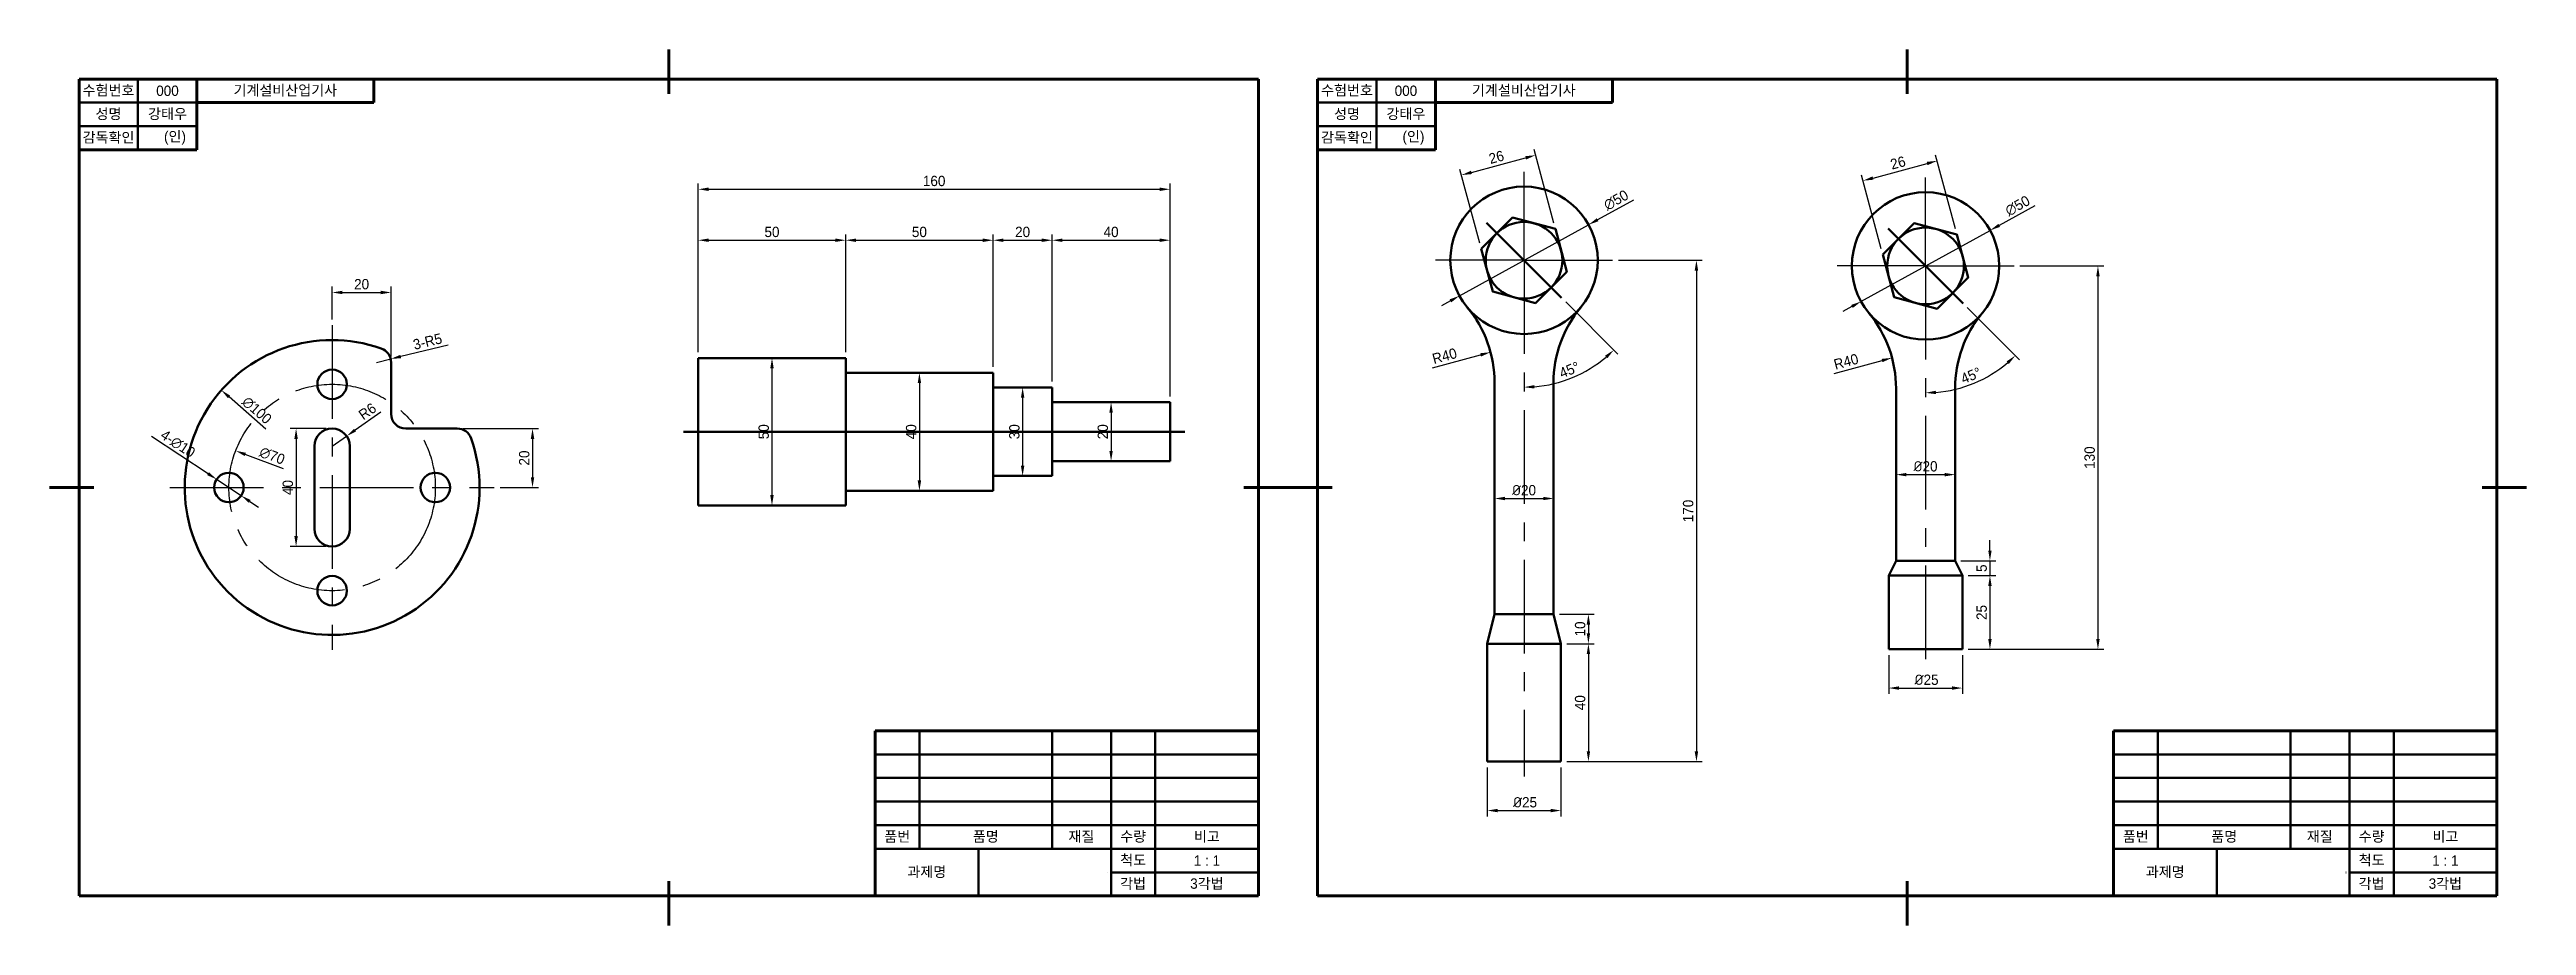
# Model space of a CAD drawing. Header units: millimetres. Extents: x 0 to 2520, y 0 to 297.
# Drawn here: x 840 to 1680, y 0 to 297 of the extents above; entities that cross this region are included whole.
import ezdxf

# ---------------------------------------------------------------- set-up
doc = ezdxf.new("R2010")
doc.units = ezdxf.units.MM
doc.linetypes.add('CENTER', pattern=[50.8, 31.75, -6.35, 6.35, -6.35])
for name, color, linetype, lineweight in [('1.윤곽선', 5, 'Continuous', 70), ('2.외형선', 3, 'Continuous', 50), ('4.일반주서', 2, 'Continuous', 35), ('5.중심선', 1, 'CENTER', 25)]:
    doc.layers.add(name, color=color, linetype=linetype, lineweight=lineweight)
doc.styles.add('굴림', font='')
doc.styles.get('굴림').set_extended_font_data('Gulim')
doc.dimstyles.new('기계제도기능사치수', dxfattribs={"dimtxt": 3.5, "dimasz": 3.5, "dimexe": 2, "dimexo": 2, "dimgap": 1, "dimtad": 1, "dimdsep": 46, "dimtxsty": '굴림', "dimcen": 2.5, "dimclrd": 1, "dimclre": 1, "dimclrt": 2, "dimazin": 2, "dimtfac": 1, "dimtmove": 0, "dimatfit": 3, "dimfxl": 1, "dimarcsym": 0})

msp = doc.modelspace()

# ---------------------------------------------------------------- texts
at = {"layer": '4.일반주서', "char_height": 3.5, "attachment_point": 5, "style": '굴림'}
for s, insert, width in [('수험번호', (860, 283), 20), ('성명', (860, 275), 20), ('강태우', (880, 275), 20), ('000', (880, 283), 20), ('기계설비산업기사', (919.963, 283), 60.07361), ('수험번호', (1280, 283), 20), ('성명', (1280, 275), 20), ('강태우', (1300, 275), 20), ('000', (1300, 283), 20), ('기계설비산업기사', (1339.963, 283), 60.07361), ('감독확인', (860, 267), 20), ('    (인)', (880, 267), 20), ('감독확인', (1280, 267), 20), ('    (인)', (1300, 267), 20), ('품번', (1127.5, 30), 15), ('품명', (1157.5, 30), 45), ('재질', (1189.926, 30), 19.8528), ('수량', (1207.5, 30), 15), ('비고', (1232.5, 30), 35), ('품번', (1547.5, 30), 15), ('품명', (1577.5, 30), 45), ('재질', (1609.926, 30), 19.8528), ('수량', (1627.5, 30), 15), ('비고', (1652.5, 30), 35), ('과제명', (1137.5, 18), 35), ('척도', (1207.5, 22), 15), ('1 : 1', (1232.5, 22), 35), ('과제명', (1557.5, 18), 35), ('척도', (1627.5, 22), 15), ('1 : 1', (1652.5, 22), 35), ('각법', (1207.463, 14), 15.0736), ('3각법', (1232.5, 14), 35), ('각법', (1627.463, 14), 15.0736), ('3각법', (1652.5, 14), 35)]:
    msp.add_mtext(s, dxfattribs=dict(at, insert=insert, width=width))

# ---------------------------------------------------------------- blocks, each defined once
blk = doc.blocks.new('*D10')
at = {"layer": '2.외형선', "color": 1, "lineweight": -2, "transparency": 16777216}
for p, q in [((933.83, 168.5), (921.61, 168.5)), ((923.61, 165), (923.61, 132)), ((933.83, 128.5), (921.61, 128.5))]:
    blk.add_line(p, q, dxfattribs=at)
at = {"layer": '2.외형선', "color": 1, "transparency": 16777216}
for points in [[(923.03, 165), (924.2, 165), (923.61, 168.5)], [(923.03, 132), (924.2, 132), (923.61, 128.5)]]:
    blk.add_solid(points, dxfattribs=at)
at = {"layer": 'Defpoints', "color": 0, "transparency": 16777216}
for p in [(935.83, 168.5), (923.61, 128.5), (935.83, 128.5)]:
    blk.add_point(p, dxfattribs=at)
at = {"layer": '2.외형선', "color": 2, "transparency": 16777216, "insert": (920.82, 148.5), "char_height": 3.5, "attachment_point": 5, "rotation": 90, "style": '굴림'}
blk.add_mtext('40', dxfattribs=at)
blk = doc.blocks.new('*D11')
at = {"layer": '2.외형선', "color": 1, "lineweight": -2, "transparency": 16777216}
for p, q in [((952.36, 174.08), (943.61, 167.95)), ((935.83, 162.5), (940.74, 165.94))]:
    blk.add_line(p, q, dxfattribs=at)
at = {"layer": '2.외형선', "color": 1, "transparency": 16777216}
blk.add_solid([(943.27, 168.43), (943.94, 167.47), (940.74, 165.94)], dxfattribs=at)
at = {"layer": 'Defpoints', "color": 0, "transparency": 16777216}
for p in [(935.83, 162.5), (940.74, 165.94)]:
    blk.add_point(p, dxfattribs=at)
at = {"layer": '2.외형선', "color": 2, "transparency": 16777216, "insert": (947.81, 174.31), "char_height": 3.5, "attachment_point": 5, "rotation": 35.01281, "style": '굴림'}
blk.add_mtext('R6', dxfattribs=at)
blk = doc.blocks.new('*D12')
at = {"layer": '2.외형선', "color": 1, "lineweight": -2, "transparency": 16777216}
for p, q in [((975.2, 196.8), (959.09, 192.92)), ((950.83, 190.93), (955.69, 192.1))]:
    blk.add_line(p, q, dxfattribs=at)
at = {"layer": '2.외형선', "color": 1, "transparency": 16777216}
blk.add_solid([(958.95, 193.48), (959.23, 192.35), (955.69, 192.1)], dxfattribs=at)
at = {"layer": 'Defpoints', "color": 0, "transparency": 16777216}
for p in [(950.83, 190.93), (955.69, 192.1)]:
    blk.add_point(p, dxfattribs=at)
at = {"layer": '2.외형선', "color": 2, "transparency": 16777216, "insert": (968.19, 197.99), "char_height": 3.5, "attachment_point": 5, "rotation": 13.5525, "style": '굴림'}
blk.add_mtext('3-R5', dxfattribs=at)
blk = doc.blocks.new('*D13')
at = {"layer": '2.외형선', "color": 1, "lineweight": -2, "transparency": 16777216}
blk.add_line((913.36, 168.24), (900.9, 179.19), dxfattribs=at)
at = {"layer": '2.외형선', "color": 1, "transparency": 16777216}
blk.add_solid([(901.28, 179.63), (900.51, 178.76), (898.27, 181.51)], dxfattribs=at)
at = {"layer": 'Defpoints', "color": 0, "transparency": 16777216}
for p in [(898.27, 181.51), (973.38, 115.49)]:
    blk.add_point(p, dxfattribs=at)
at = {"layer": '2.외형선', "color": 2, "transparency": 16777216, "insert": (910.29, 174.66), "char_height": 3.5, "attachment_point": 5, "rotation": 318.69145, "style": '굴림'}
blk.add_mtext('∅100', dxfattribs=at)
blk = doc.blocks.new('*D14')
at = {"layer": '2.외형선', "color": 1, "lineweight": -2, "transparency": 16777216}
blk.add_line((919.34, 154.78), (906.39, 159.71), dxfattribs=at)
at = {"layer": '2.외형선', "color": 1, "transparency": 16777216}
blk.add_solid([(906.6, 160.26), (906.18, 159.17), (903.12, 160.96)], dxfattribs=at)
at = {"layer": 'Defpoints', "color": 0, "transparency": 16777216}
for p in [(903.12, 160.96), (968.53, 136.04)]:
    blk.add_point(p, dxfattribs=at)
at = {"layer": '2.외형선', "color": 2, "transparency": 16777216, "insert": (915.49, 159.24), "char_height": 3.5, "attachment_point": 5, "rotation": 339.15059, "style": '굴림'}
blk.add_mtext('∅70', dxfattribs=at)
blk = doc.blocks.new('*D16')
at = {"layer": '2.외형선', "color": 1, "lineweight": -2, "transparency": 16777216}
for p, q in [((874.56, 165.94), (893.74, 153.2)), ((904.99, 145.73), (896.66, 151.26)), ((907.91, 143.8), (910.82, 141.86))]:
    blk.add_line(p, q, dxfattribs=at)
at = {"layer": '2.외형선', "color": 1, "transparency": 16777216}
for points in [[(894.07, 153.69), (893.42, 152.71), (896.66, 151.26)], [(908.23, 144.28), (907.59, 143.31), (904.99, 145.73)]]:
    blk.add_solid(points, dxfattribs=at)
at = {"layer": 'Defpoints', "color": 0, "transparency": 16777216}
for p in [(896.66, 151.26), (904.99, 145.73)]:
    blk.add_point(p, dxfattribs=at)
at = {"layer": '2.외형선', "color": 2, "transparency": 16777216, "insert": (883.51, 163.3), "char_height": 3.5, "attachment_point": 5, "rotation": 326.42154, "style": '굴림'}
blk.add_mtext('{\\fPMingLiU|b0|i0|c129|p0;4-\\fPMingLiU|b0|i0|c136|p0;∅10}', dxfattribs=at)
blk = doc.blocks.new('*D17')
at = {"layer": '2.외형선', "color": 1, "lineweight": -2, "transparency": 16777216}
for p, q in [((980.25, 168.5), (1005.79, 168.5)), ((1003.79, 165), (1003.79, 152)), ((992.83, 148.5), (1005.79, 148.5))]:
    blk.add_line(p, q, dxfattribs=at)
at = {"layer": '2.외형선', "color": 1, "transparency": 16777216}
for points in [[(1003.21, 165), (1004.38, 165), (1003.79, 168.5)], [(1003.21, 152), (1004.38, 152), (1003.79, 148.5)]]:
    blk.add_solid(points, dxfattribs=at)
at = {"layer": 'Defpoints', "color": 0, "transparency": 16777216}
for p in [(978.25, 168.5), (990.83, 148.5), (1003.79, 148.5)]:
    blk.add_point(p, dxfattribs=at)
at = {"layer": '2.외형선', "color": 2, "transparency": 16777216, "insert": (1001, 158.5), "char_height": 3.5, "attachment_point": 5, "rotation": 90, "style": '굴림'}
blk.add_mtext('20', dxfattribs=at)
blk = doc.blocks.new('*D18')
at = {"layer": '2.외형선', "color": 1, "lineweight": -2, "transparency": 16777216}
for p, q in [((935.83, 205.5), (935.83, 216.63)), ((939.33, 214.63), (952.33, 214.63)), ((955.83, 192.93), (955.83, 216.63))]:
    blk.add_line(p, q, dxfattribs=at)
at = {"layer": '2.외형선', "color": 1, "transparency": 16777216}
for points in [[(939.33, 215.21), (939.33, 214.05), (935.83, 214.63)], [(952.33, 215.21), (952.33, 214.05), (955.83, 214.63)]]:
    blk.add_solid(points, dxfattribs=at)
at = {"layer": 'Defpoints', "color": 0, "transparency": 16777216}
for p in [(955.83, 214.63), (935.83, 203.5), (955.83, 190.93)]:
    blk.add_point(p, dxfattribs=at)
at = {"layer": '2.외형선', "color": 2, "transparency": 16777216, "insert": (945.83, 217.42), "char_height": 3.5, "attachment_point": 5, "style": '굴림'}
blk.add_mtext('20', dxfattribs=at)
blk = doc.blocks.new('*D38')
at = {"layer": '2.외형선', "color": 1, "lineweight": -2, "transparency": 16777216}
blk.add_line((1085, 188.91), (1085, 145.91), dxfattribs=at)
at = {"layer": '2.외형선', "color": 1, "transparency": 16777216}
for points in [[(1084.42, 188.91), (1085.59, 188.91), (1085, 192.41)], [(1084.42, 145.91), (1085.59, 145.91), (1085, 142.41)]]:
    blk.add_solid(points, dxfattribs=at)
at = {"layer": 'Defpoints', "color": 0, "transparency": 16777216}
for p in [(1085, 192.41), (1085, 142.41), (1085, 142.41)]:
    blk.add_point(p, dxfattribs=at)
at = {"layer": '2.외형선', "color": 2, "transparency": 16777216, "insert": (1082.21, 167.41), "char_height": 3.5, "attachment_point": 5, "rotation": 90, "style": '굴림'}
blk.add_mtext('50', dxfattribs=at)
blk = doc.blocks.new('*D39')
at = {"layer": '2.외형선', "color": 1, "lineweight": -2, "transparency": 16777216}
blk.add_line((1135, 183.91), (1135, 150.91), dxfattribs=at)
at = {"layer": '2.외형선', "color": 1, "transparency": 16777216}
for points in [[(1134.42, 183.91), (1135.59, 183.91), (1135, 187.41)], [(1134.42, 150.91), (1135.59, 150.91), (1135, 147.41)]]:
    blk.add_solid(points, dxfattribs=at)
at = {"layer": 'Defpoints', "color": 0, "transparency": 16777216}
for p in [(1135, 187.41), (1135, 147.41), (1135, 147.41)]:
    blk.add_point(p, dxfattribs=at)
at = {"layer": '2.외형선', "color": 2, "transparency": 16777216, "insert": (1132.21, 167.41), "char_height": 3.5, "attachment_point": 5, "rotation": 90, "style": '굴림'}
blk.add_mtext('40', dxfattribs=at)
blk = doc.blocks.new('*D40')
at = {"layer": '2.외형선', "color": 1, "lineweight": -2, "transparency": 16777216}
blk.add_line((1170, 178.91), (1170, 155.91), dxfattribs=at)
at = {"layer": '2.외형선', "color": 1, "transparency": 16777216}
for points in [[(1169.42, 178.91), (1170.59, 178.91), (1170, 182.41)], [(1169.42, 155.91), (1170.59, 155.91), (1170, 152.41)]]:
    blk.add_solid(points, dxfattribs=at)
at = {"layer": 'Defpoints', "color": 0, "transparency": 16777216}
for p in [(1170, 182.41), (1170, 152.41), (1170, 152.41)]:
    blk.add_point(p, dxfattribs=at)
at = {"layer": '2.외형선', "color": 2, "transparency": 16777216, "insert": (1167.21, 167.41), "char_height": 3.5, "attachment_point": 5, "rotation": 90, "style": '굴림'}
blk.add_mtext('30', dxfattribs=at)
blk = doc.blocks.new('*D41')
at = {"layer": '2.외형선', "color": 1, "lineweight": -2, "transparency": 16777216}
blk.add_line((1200, 173.91), (1200, 160.91), dxfattribs=at)
at = {"layer": '2.외형선', "color": 1, "transparency": 16777216}
for points in [[(1199.42, 173.91), (1200.59, 173.91), (1200, 177.41)], [(1199.42, 160.91), (1200.59, 160.91), (1200, 157.41)]]:
    blk.add_solid(points, dxfattribs=at)
at = {"layer": 'Defpoints', "color": 0, "transparency": 16777216}
for p in [(1200, 177.41), (1200, 157.41), (1200, 157.41)]:
    blk.add_point(p, dxfattribs=at)
at = {"layer": '2.외형선', "color": 2, "transparency": 16777216, "insert": (1197.21, 167.41), "char_height": 3.5, "attachment_point": 5, "rotation": 90, "style": '굴림'}
blk.add_mtext('20', dxfattribs=at)
blk = doc.blocks.new('*D42')
at = {"layer": '2.외형선', "color": 1, "lineweight": -2, "transparency": 16777216}
for p, q in [((1060, 194.41), (1060, 234.34)), ((1063.5, 232.34), (1106.5, 232.34)), ((1110, 194.41), (1110, 234.34))]:
    blk.add_line(p, q, dxfattribs=at)
at = {"layer": '2.외형선', "color": 1, "transparency": 16777216}
for points in [[(1063.5, 232.92), (1063.5, 231.76), (1060, 232.34)], [(1106.5, 232.92), (1106.5, 231.76), (1110, 232.34)]]:
    blk.add_solid(points, dxfattribs=at)
at = {"layer": 'Defpoints', "color": 0, "transparency": 16777216}
for p in [(1110, 232.34), (1060, 192.41), (1110, 192.41)]:
    blk.add_point(p, dxfattribs=at)
at = {"layer": '2.외형선', "color": 2, "transparency": 16777216, "insert": (1085, 235.14), "char_height": 3.5, "attachment_point": 5, "style": '굴림'}
blk.add_mtext('50', dxfattribs=at)
blk = doc.blocks.new('*D43')
at = {"layer": '2.외형선', "color": 1, "lineweight": -2, "transparency": 16777216}
for p, q in [((1110, 194.41), (1110, 234.34)), ((1113.5, 232.34), (1156.5, 232.34)), ((1160, 189.41), (1160, 234.34))]:
    blk.add_line(p, q, dxfattribs=at)
at = {"layer": '2.외형선', "color": 1, "transparency": 16777216}
for points in [[(1113.5, 232.92), (1113.5, 231.76), (1110, 232.34)], [(1156.5, 232.92), (1156.5, 231.76), (1160, 232.34)]]:
    blk.add_solid(points, dxfattribs=at)
at = {"layer": 'Defpoints', "color": 0, "transparency": 16777216}
for p in [(1160, 232.34), (1110, 192.41), (1160, 187.41)]:
    blk.add_point(p, dxfattribs=at)
at = {"layer": '2.외형선', "color": 2, "transparency": 16777216, "insert": (1135, 235.14), "char_height": 3.5, "attachment_point": 5, "style": '굴림'}
blk.add_mtext('50', dxfattribs=at)
blk = doc.blocks.new('*D44')
at = {"layer": '2.외형선', "color": 1, "lineweight": -2, "transparency": 16777216}
for p, q in [((1160, 189.41), (1160, 234.34)), ((1163.5, 232.34), (1176.5, 232.34)), ((1180, 184.41), (1180, 234.34))]:
    blk.add_line(p, q, dxfattribs=at)
at = {"layer": '2.외형선', "color": 1, "transparency": 16777216}
for points in [[(1163.5, 232.92), (1163.5, 231.76), (1160, 232.34)], [(1176.5, 232.92), (1176.5, 231.76), (1180, 232.34)]]:
    blk.add_solid(points, dxfattribs=at)
at = {"layer": 'Defpoints', "color": 0, "transparency": 16777216}
for p in [(1180, 232.34), (1160, 187.41), (1180, 182.41)]:
    blk.add_point(p, dxfattribs=at)
at = {"layer": '2.외형선', "color": 2, "transparency": 16777216, "insert": (1170, 235.14), "char_height": 3.5, "attachment_point": 5, "style": '굴림'}
blk.add_mtext('20', dxfattribs=at)
blk = doc.blocks.new('*D45')
at = {"layer": '2.외형선', "color": 1, "lineweight": -2, "transparency": 16777216}
for p, q in [((1180, 184.41), (1180, 234.34)), ((1183.5, 232.34), (1216.5, 232.34)), ((1220, 179.41), (1220, 234.34))]:
    blk.add_line(p, q, dxfattribs=at)
at = {"layer": '2.외형선', "color": 1, "transparency": 16777216}
for points in [[(1183.5, 232.92), (1183.5, 231.76), (1180, 232.34)], [(1216.5, 232.92), (1216.5, 231.76), (1220, 232.34)]]:
    blk.add_solid(points, dxfattribs=at)
at = {"layer": 'Defpoints', "color": 0, "transparency": 16777216}
for p in [(1220, 232.34), (1180, 182.41), (1220, 177.41)]:
    blk.add_point(p, dxfattribs=at)
at = {"layer": '2.외형선', "color": 2, "transparency": 16777216, "insert": (1200, 235.14), "char_height": 3.5, "attachment_point": 5, "style": '굴림'}
blk.add_mtext('40', dxfattribs=at)
blk = doc.blocks.new('*D46')
at = {"layer": '2.외형선', "color": 1, "lineweight": -2, "transparency": 16777216}
for p, q in [((1060, 194.41), (1060, 251.62)), ((1063.5, 249.62), (1216.5, 249.62)), ((1220, 179.41), (1220, 251.62))]:
    blk.add_line(p, q, dxfattribs=at)
at = {"layer": '2.외형선', "color": 1, "transparency": 16777216}
for points in [[(1063.5, 250.21), (1063.5, 249.04), (1060, 249.62)], [(1216.5, 250.21), (1216.5, 249.04), (1220, 249.62)]]:
    blk.add_solid(points, dxfattribs=at)
at = {"layer": 'Defpoints', "color": 0, "transparency": 16777216}
for p in [(1220, 249.62), (1060, 192.41), (1220, 177.41)]:
    blk.add_point(p, dxfattribs=at)
at = {"layer": '2.외형선', "color": 2, "transparency": 16777216, "insert": (1140, 252.42), "char_height": 3.5, "attachment_point": 5, "style": '굴림'}
blk.add_mtext('160', dxfattribs=at)
blk = doc.blocks.new('*D19')
at = {"layer": '2.외형선', "color": 1, "lineweight": -2, "transparency": 16777216}
for p, q in [((1372.05, 225.54), (1400.51, 225.54)), ((1398.51, 222.04), (1398.51, 59.04)), ((1354.55, 55.54), (1400.51, 55.54))]:
    blk.add_line(p, q, dxfattribs=at)
at = {"layer": '2.외형선', "color": 1, "transparency": 16777216}
for points in [[(1397.92, 222.04), (1399.09, 222.04), (1398.51, 225.54)], [(1397.92, 59.04), (1399.09, 59.04), (1398.51, 55.54)]]:
    blk.add_solid(points, dxfattribs=at)
at = {"layer": 'Defpoints', "color": 0, "transparency": 16777216}
for p in [(1370.05, 225.54), (1352.55, 55.54), (1398.51, 55.54)]:
    blk.add_point(p, dxfattribs=at)
at = {"layer": '2.외형선', "color": 2, "transparency": 16777216, "insert": (1395.71, 140.54), "char_height": 3.5, "attachment_point": 5, "rotation": 90, "style": '굴림'}
blk.add_mtext('170', dxfattribs=at)
blk = doc.blocks.new('*D20')
at = {"layer": '2.외형선', "color": 1, "lineweight": -2, "transparency": 16777216}
for p, q in [((1350.14, 238.08), (1343.44, 263.1)), ((1325.03, 231.36), (1318.33, 256.37)), ((1322.22, 255.35), (1340.58, 260.26))]:
    blk.add_line(p, q, dxfattribs=at)
at = {"layer": '2.외형선', "color": 1, "transparency": 16777216}
for points in [[(1340.43, 260.83), (1340.73, 259.7), (1343.96, 261.17)], [(1322.07, 255.91), (1322.38, 254.78), (1318.84, 254.44)]]:
    blk.add_solid(points, dxfattribs=at)
at = {"layer": 'Defpoints', "color": 0, "transparency": 16777216}
for p in [(1343.96, 261.17), (1350.66, 236.15), (1325.55, 229.42)]:
    blk.add_point(p, dxfattribs=at)
at = {"layer": '2.외형선', "color": 2, "transparency": 16777216, "insert": (1330.68, 260.5), "char_height": 3.5, "attachment_point": 5, "rotation": 15, "style": '굴림'}
blk.add_mtext('26', dxfattribs=at)
blk = doc.blocks.new('*D21')
at = {"layer": '2.외형선', "color": 1, "lineweight": -2, "transparency": 16777216}
for p, q in [((1377.14, 245.97), (1365.01, 239.29)), ((1318.15, 213.48), (1361.94, 237.6)), ((1315.08, 211.79), (1312.02, 210.1))]:
    blk.add_line(p, q, dxfattribs=at)
at = {"layer": '2.외형선', "color": 1, "transparency": 16777216}
for points in [[(1364.73, 239.8), (1365.29, 238.78), (1361.94, 237.6)], [(1314.8, 212.3), (1315.37, 211.28), (1318.15, 213.48)]]:
    blk.add_solid(points, dxfattribs=at)
at = {"layer": 'Defpoints', "color": 0, "transparency": 16777216}
for p in [(1361.94, 237.6), (1318.15, 213.48)]:
    blk.add_point(p, dxfattribs=at)
at = {"layer": '2.외형선', "color": 2, "transparency": 16777216, "insert": (1371.26, 245.92), "char_height": 3.5, "attachment_point": 5, "rotation": 28.84954, "style": '굴림'}
blk.add_mtext('∅50', dxfattribs=at)
blk = doc.blocks.new('*D23')
at = {"layer": '2.외형선', "color": 1, "lineweight": -2, "transparency": 16777216}
blk.add_line((1354.19, 211.4), (1371.89, 193.7), dxfattribs=at)
blk.add_arc((1340.05, 225.54), 43.03, 274.66182, 310.33818, dxfattribs=at)
at = {"layer": '2.외형선', "color": 1, "transparency": 16777216}
for points in [[(1367.5, 193.17), (1368.29, 192.31), (1370.47, 195.11)], [(1343.57, 182.07), (1343.52, 183.23), (1340.05, 182.51)]]:
    blk.add_solid(points, dxfattribs=at)
at = {"layer": 'Defpoints', "color": 0, "transparency": 16777216}
for p in [(1327.32, 238.27), (1340.05, 225.54), (1352.77, 212.81), (1351.18, 183.98), (1340.05, 50.54)]:
    blk.add_point(p, dxfattribs=at)
at = {"layer": '2.외형선', "color": 2, "transparency": 16777216, "insert": (1355.44, 188.37), "char_height": 3.5, "attachment_point": 5, "rotation": 22.5, "style": '굴림'}
blk.add_mtext('45°', dxfattribs=at)
blk = doc.blocks.new('*D24')
at = {"layer": '2.외형선', "color": 1, "lineweight": -2, "transparency": 16777216}
blk.add_line((1309.03, 189.1), (1325.3, 193.46), dxfattribs=at)
at = {"layer": '2.외형선', "color": 1, "transparency": 16777216}
blk.add_solid([(1325.15, 194.02), (1325.45, 192.9), (1328.68, 194.37)], dxfattribs=at)
at = {"layer": 'Defpoints', "color": 0, "transparency": 16777216}
for p in [(1328.68, 194.37), (1290.05, 184.01)]:
    blk.add_point(p, dxfattribs=at)
at = {"layer": '2.외형선', "color": 2, "transparency": 16777216, "insert": (1313.1, 193.09), "char_height": 3.5, "attachment_point": 5, "rotation": 15.01544, "style": '굴림'}
blk.add_mtext('R40', dxfattribs=at)
blk = doc.blocks.new('*D25')
at = {"layer": '2.외형선', "color": 1, "lineweight": -2, "transparency": 16777216}
blk.add_line((1333.55, 144.77), (1346.55, 144.77), dxfattribs=at)
at = {"layer": '2.외형선', "color": 1, "transparency": 16777216}
for points in [[(1333.55, 145.35), (1333.55, 144.19), (1330.05, 144.77)], [(1346.55, 145.35), (1346.55, 144.19), (1350.05, 144.77)]]:
    blk.add_solid(points, dxfattribs=at)
at = {"layer": 'Defpoints', "color": 0, "transparency": 16777216}
for p in [(1330.05, 144.77), (1350.05, 144.77), (1350.05, 144.77)]:
    blk.add_point(p, dxfattribs=at)
at = {"layer": '2.외형선', "color": 2, "transparency": 16777216, "insert": (1340.05, 147.57), "char_height": 3.5, "attachment_point": 5, "style": '굴림'}
blk.add_mtext('{\\fISOCPEUR|b0|i0|c0|p34;%%C}20', dxfattribs=at)
blk = doc.blocks.new('*D26')
at = {"layer": '2.외형선', "color": 1, "lineweight": -2, "transparency": 16777216}
for p, q in [((1327.55, 53.54), (1327.55, 36.96)), ((1352.55, 53.54), (1352.55, 36.96)), ((1331.05, 38.96), (1349.05, 38.96))]:
    blk.add_line(p, q, dxfattribs=at)
at = {"layer": '2.외형선', "color": 1, "transparency": 16777216}
for points in [[(1331.05, 39.54), (1331.05, 38.38), (1327.55, 38.96)], [(1349.05, 39.54), (1349.05, 38.38), (1352.55, 38.96)]]:
    blk.add_solid(points, dxfattribs=at)
at = {"layer": 'Defpoints', "color": 0, "transparency": 16777216}
for p in [(1327.55, 55.54), (1352.55, 55.54), (1352.55, 38.96)]:
    blk.add_point(p, dxfattribs=at)
at = {"layer": '2.외형선', "color": 2, "transparency": 16777216, "insert": (1340.4, 41.75), "char_height": 3.5, "attachment_point": 5, "style": '굴림'}
blk.add_mtext('{\\fISOCPEUR|b0|i0|c0|p34;%%C}25', dxfattribs=at)
blk = doc.blocks.new('*D27')
at = {"layer": '2.외형선', "color": 1, "lineweight": -2, "transparency": 16777216}
for p, q in [((1352.05, 105.54), (1363.88, 105.54)), ((1361.88, 102.04), (1361.88, 99.04)), ((1354.55, 95.54), (1363.88, 95.54))]:
    blk.add_line(p, q, dxfattribs=at)
at = {"layer": '2.외형선', "color": 1, "transparency": 16777216}
for points in [[(1361.3, 102.04), (1362.46, 102.04), (1361.88, 105.54)], [(1361.3, 99.04), (1362.46, 99.04), (1361.88, 95.54)]]:
    blk.add_solid(points, dxfattribs=at)
at = {"layer": 'Defpoints', "color": 0, "transparency": 16777216}
for p in [(1350.05, 105.54), (1352.55, 95.54), (1361.88, 95.54)]:
    blk.add_point(p, dxfattribs=at)
at = {"layer": '2.외형선', "color": 2, "transparency": 16777216, "insert": (1359.08, 100.54), "char_height": 3.5, "attachment_point": 5, "rotation": 90, "style": '굴림'}
blk.add_mtext('10', dxfattribs=at)
blk = doc.blocks.new('*D28')
at = {"layer": '2.외형선', "color": 1, "lineweight": -2, "transparency": 16777216}
for p, q in [((1354.55, 95.54), (1363.88, 95.54)), ((1361.88, 92.04), (1361.88, 59.04)), ((1354.55, 55.54), (1363.88, 55.54))]:
    blk.add_line(p, q, dxfattribs=at)
at = {"layer": '2.외형선', "color": 1, "transparency": 16777216}
for points in [[(1361.3, 92.04), (1362.46, 92.04), (1361.88, 95.54)], [(1361.3, 59.04), (1362.46, 59.04), (1361.88, 55.54)]]:
    blk.add_solid(points, dxfattribs=at)
at = {"layer": 'Defpoints', "color": 0, "transparency": 16777216}
for p in [(1352.55, 95.54), (1352.55, 55.54), (1361.88, 55.54)]:
    blk.add_point(p, dxfattribs=at)
at = {"layer": '2.외형선', "color": 2, "transparency": 16777216, "insert": (1359.08, 75.54), "char_height": 3.5, "attachment_point": 5, "rotation": 90, "style": '굴림'}
blk.add_mtext('40', dxfattribs=at)
blk = doc.blocks.new('*D29')
at = {"layer": '2.외형선', "color": 1, "lineweight": -2, "transparency": 16777216}
for p, q in [((1508.22, 223.63), (1536.68, 223.63)), ((1534.68, 220.13), (1534.68, 97.13)), ((1490.72, 93.63), (1536.68, 93.63))]:
    blk.add_line(p, q, dxfattribs=at)
at = {"layer": '2.외형선', "color": 1, "transparency": 16777216}
for points in [[(1534.09, 220.13), (1535.26, 220.13), (1534.68, 223.63)], [(1534.09, 97.13), (1535.26, 97.13), (1534.68, 93.63)]]:
    blk.add_solid(points, dxfattribs=at)
at = {"layer": 'Defpoints', "color": 0, "transparency": 16777216}
for p in [(1506.22, 223.63), (1488.72, 93.63), (1534.68, 93.63)]:
    blk.add_point(p, dxfattribs=at)
at = {"layer": '2.외형선', "color": 2, "transparency": 16777216, "insert": (1531.88, 158.63), "char_height": 3.5, "attachment_point": 5, "rotation": 90, "style": '굴림'}
blk.add_mtext('130', dxfattribs=at)
blk = doc.blocks.new('*D30')
at = {"layer": '2.외형선', "color": 1, "lineweight": -2, "transparency": 16777216}
for p, q in [((1486.32, 236.17), (1479.61, 261.19)), ((1461.2, 229.45), (1454.5, 254.46)), ((1458.4, 253.44), (1476.75, 258.35))]:
    blk.add_line(p, q, dxfattribs=at)
at = {"layer": '2.외형선', "color": 1, "transparency": 16777216}
for points in [[(1458.24, 254), (1458.55, 252.87), (1455.02, 252.53)], [(1476.6, 258.92), (1476.9, 257.79), (1480.13, 259.26)]]:
    blk.add_solid(points, dxfattribs=at)
at = {"layer": 'Defpoints', "color": 0, "transparency": 16777216}
for p in [(1480.13, 259.26), (1461.72, 227.51), (1486.83, 234.24)]:
    blk.add_point(p, dxfattribs=at)
at = {"layer": '2.외형선', "color": 2, "transparency": 16777216, "insert": (1466.85, 258.59), "char_height": 3.5, "attachment_point": 5, "rotation": 15, "style": '굴림'}
blk.add_mtext('26', dxfattribs=at)
blk = doc.blocks.new('*D31')
at = {"layer": '2.외형선', "color": 1, "lineweight": -2, "transparency": 16777216}
for p, q in [((1513.32, 244.06), (1501.18, 237.38)), ((1454.32, 211.57), (1498.12, 235.69)), ((1451.26, 209.88), (1448.19, 208.19))]:
    blk.add_line(p, q, dxfattribs=at)
at = {"layer": '2.외형선', "color": 1, "transparency": 16777216}
for points in [[(1500.9, 237.89), (1501.46, 236.87), (1498.12, 235.69)], [(1450.97, 210.39), (1451.54, 209.37), (1454.32, 211.57)]]:
    blk.add_solid(points, dxfattribs=at)
at = {"layer": 'Defpoints', "color": 0, "transparency": 16777216}
for p in [(1498.12, 235.69), (1454.32, 211.57)]:
    blk.add_point(p, dxfattribs=at)
at = {"layer": '2.외형선', "color": 2, "transparency": 16777216, "insert": (1507.43, 244.01), "char_height": 3.5, "attachment_point": 5, "rotation": 28.84954, "style": '굴림'}
blk.add_mtext('∅50', dxfattribs=at)
blk = doc.blocks.new('*D32')
at = {"layer": '2.외형선', "color": 1, "lineweight": -2, "transparency": 16777216}
blk.add_line((1490.36, 209.49), (1508.06, 191.79), dxfattribs=at)
blk.add_arc((1476.22, 223.63), 43.03, 274.66182, 310.33818, dxfattribs=at)
at = {"layer": '2.외형선', "color": 1, "transparency": 16777216}
for points in [[(1503.68, 191.26), (1504.47, 190.4), (1506.64, 193.2)], [(1479.74, 180.16), (1479.69, 181.32), (1476.22, 180.6)]]:
    blk.add_solid(points, dxfattribs=at)
at = {"layer": 'Defpoints', "color": 0, "transparency": 16777216}
for p in [(1463.49, 236.36), (1476.22, 223.63), (1488.95, 210.9), (1487.35, 182.07), (1476.22, 58.63)]:
    blk.add_point(p, dxfattribs=at)
at = {"layer": '2.외형선', "color": 2, "transparency": 16777216, "insert": (1491.61, 186.46), "char_height": 3.5, "attachment_point": 5, "rotation": 22.5, "style": '굴림'}
blk.add_mtext('45°', dxfattribs=at)
blk = doc.blocks.new('*D33')
at = {"layer": '2.외형선', "color": 1, "lineweight": -2, "transparency": 16777216}
blk.add_line((1445.2, 187.19), (1461.47, 191.55), dxfattribs=at)
at = {"layer": '2.외형선', "color": 1, "transparency": 16777216}
blk.add_solid([(1461.32, 192.11), (1461.62, 190.99), (1464.85, 192.46)], dxfattribs=at)
at = {"layer": 'Defpoints', "color": 0, "transparency": 16777216}
for p in [(1464.85, 192.46), (1426.22, 182.09)]:
    blk.add_point(p, dxfattribs=at)
at = {"layer": '2.외형선', "color": 2, "transparency": 16777216, "insert": (1449.27, 191.18), "char_height": 3.5, "attachment_point": 5, "rotation": 15.01544, "style": '굴림'}
blk.add_mtext('R40', dxfattribs=at)
blk = doc.blocks.new('*D34')
at = {"layer": '2.외형선', "color": 1, "lineweight": -2, "transparency": 16777216}
for p, q in [((1469.72, 152.86), (1482.72, 152.86)), ((1486.22, 144.86), (1486.22, 154.86))]:
    blk.add_line(p, q, dxfattribs=at)
at = {"layer": '2.외형선', "color": 1, "transparency": 16777216}
for points in [[(1469.72, 153.44), (1469.72, 152.28), (1466.22, 152.86)], [(1482.72, 153.44), (1482.72, 152.28), (1486.22, 152.86)]]:
    blk.add_solid(points, dxfattribs=at)
at = {"layer": 'Defpoints', "color": 0, "transparency": 16777216}
for p in [(1466.22, 152.86), (1486.22, 152.86), (1486.22, 142.86)]:
    blk.add_point(p, dxfattribs=at)
at = {"layer": '2.외형선', "color": 2, "transparency": 16777216, "insert": (1476.22, 155.66), "char_height": 3.5, "attachment_point": 5, "style": '굴림'}
blk.add_mtext('{\\fISOCPEUR|b0|i0|c0|p34;%%C}20', dxfattribs=at)
blk = doc.blocks.new('*D35')
at = {"layer": '2.외형선', "color": 1, "lineweight": -2, "transparency": 16777216}
for p, q in [((1463.72, 91.63), (1463.72, 78.5)), ((1488.72, 91.63), (1488.72, 78.5)), ((1467.22, 80.5), (1485.22, 80.5))]:
    blk.add_line(p, q, dxfattribs=at)
at = {"layer": '2.외형선', "color": 1, "transparency": 16777216}
for points in [[(1467.22, 81.08), (1467.22, 79.91), (1463.72, 80.5)], [(1485.22, 81.08), (1485.22, 79.91), (1488.72, 80.5)]]:
    blk.add_solid(points, dxfattribs=at)
at = {"layer": 'Defpoints', "color": 0, "transparency": 16777216}
for p in [(1463.72, 93.63), (1488.72, 93.63), (1488.72, 80.5)]:
    blk.add_point(p, dxfattribs=at)
at = {"layer": '2.외형선', "color": 2, "transparency": 16777216, "insert": (1476.57, 83.29), "char_height": 3.5, "attachment_point": 5, "style": '굴림'}
blk.add_mtext('{\\fISOCPEUR|b0|i0|c0|p34;%%C}25', dxfattribs=at)
blk = doc.blocks.new('*D36')
at = {"layer": '2.외형선', "color": 1, "lineweight": -2, "transparency": 16777216}
for p, q in [((1498.05, 127.13), (1498.05, 130.63)), ((1488.22, 123.63), (1500.05, 123.63)), ((1490.72, 118.63), (1500.05, 118.63)), ((1498.05, 123.63), (1498.05, 118.63)), ((1498.05, 115.13), (1498.05, 111.63))]:
    blk.add_line(p, q, dxfattribs=at)
at = {"layer": '2.외형선', "color": 1, "transparency": 16777216}
for points in [[(1497.47, 127.13), (1498.63, 127.13), (1498.05, 123.63)], [(1497.47, 115.13), (1498.63, 115.13), (1498.05, 118.63)]]:
    blk.add_solid(points, dxfattribs=at)
at = {"layer": 'Defpoints', "color": 0, "transparency": 16777216}
for p in [(1486.22, 123.63), (1488.72, 118.63), (1498.05, 118.63)]:
    blk.add_point(p, dxfattribs=at)
at = {"layer": '2.외형선', "color": 2, "transparency": 16777216, "insert": (1495.26, 121.13), "char_height": 3.5, "attachment_point": 5, "rotation": 90, "style": '굴림'}
blk.add_mtext('5', dxfattribs=at)
blk = doc.blocks.new('*D37')
at = {"layer": '2.외형선', "color": 1, "lineweight": -2, "transparency": 16777216}
for p, q in [((1490.72, 118.63), (1500.05, 118.63)), ((1498.05, 115.13), (1498.05, 97.13)), ((1490.72, 93.63), (1500.05, 93.63))]:
    blk.add_line(p, q, dxfattribs=at)
at = {"layer": '2.외형선', "color": 1, "transparency": 16777216}
for points in [[(1497.47, 115.13), (1498.63, 115.13), (1498.05, 118.63)], [(1497.47, 97.13), (1498.63, 97.13), (1498.05, 93.63)]]:
    blk.add_solid(points, dxfattribs=at)
at = {"layer": 'Defpoints', "color": 0, "transparency": 16777216}
for p in [(1488.72, 118.63), (1488.72, 93.63), (1498.05, 93.63)]:
    blk.add_point(p, dxfattribs=at)
at = {"layer": '2.외형선', "color": 2, "transparency": 16777216, "insert": (1495.26, 106.13), "char_height": 3.5, "attachment_point": 5, "rotation": 90, "style": '굴림'}
blk.add_mtext('25', dxfattribs=at)

# ---------------------------------------------------------------- dimensions: what is measured, and where the dimension line sits
at = {"layer": '2.외형선'}
for p1, p2, picture, middle in [((1325.547, 229.423), (1350.661, 236.153), '*D20', (1330.677, 260.505)), ((1461.719, 227.513), (1486.833, 234.243), '*D30', (1466.849, 258.595))]:
    dim = msp.add_aligned_dim(p1=p1, p2=p2, distance=25.9, dimstyle='기계제도기능사치수', dxfattribs=at)
    dim.commit()
    dim.dimension.update_dxf_attribs({"geometry": picture, "text_midpoint": middle})
for base, p1, p2, picture, middle in [((1220.002, 249.622), (1060.002, 192.406), (1220.002, 177.406), '*D46', (1140.002, 252.421)), ((1110.002, 232.341), (1060.002, 192.406), (1110.002, 192.406), '*D42', (1085.002, 235.135)), ((1160.002, 232.341), (1110.002, 192.406), (1160.002, 187.406), '*D43', (1135.002, 235.135)), ((1180.002, 232.341), (1160.002, 187.406), (1180.002, 182.406), '*D44', (1170.002, 235.135)), ((1220.002, 232.341), (1180.002, 182.406), (1220.002, 177.406), '*D45', (1200.002, 235.137)), ((955.826, 214.629), (935.826, 203.499), (955.826, 190.926), '*D18', (945.826, 217.424))]:
    dim = msp.add_linear_dim(base=base, p1=p1, p2=p2, dimstyle='기계제도기능사치수', dxfattribs=at)
    dim.commit()
    dim.dimension.update_dxf_attribs({"geometry": picture, "text_midpoint": middle})
for p1, p2, picture, middle in [((1318.149, 213.475), (1361.944, 237.601), '*D21', (1371.261, 245.924)), ((1454.321, 211.565), (1498.116, 235.691), '*D31', (1507.433, 244.014))]:
    dim = msp.add_diameter_dim_2p(p1=p1, p2=p2, dimstyle='기계제도기능사치수', dxfattribs=at)
    dim.commit()
    dim.dimension.update_dxf_attribs({"geometry": picture, "text_midpoint": middle})
for base, line1, line2, picture, middle in [((1351.183, 183.976), ((1327.319, 238.266), (1352.774, 212.81)), ((1340.047, 225.538), (1340.047, 50.538)), '*D23', (1355.443, 188.369)), ((1487.355, 182.066), ((1463.49, 236.356), (1488.946, 210.9)), ((1476.218, 223.628), (1476.218, 58.628)), '*D32', (1491.614, 186.459))]:
    dim = msp.add_angular_dim_2l(base=base, line1=line1, line2=line2, dimstyle='기계제도기능사치수', dxfattribs=at)
    dim.commit()
    dim.dimension.update_dxf_attribs({"geometry": picture, "text_midpoint": middle})
for base, p1, p2, picture, middle in [((1398.506, 55.538), (1370.047, 225.538), (1352.547, 55.538), '*D19', (1395.707, 140.538)), ((1534.678, 93.628), (1506.218, 223.628), (1488.718, 93.628), '*D29', (1531.879, 158.628)), ((1085.002, 142.406), (1085.002, 192.406), (1085.002, 142.406), '*D38', (1082.208, 167.406)), ((1135.002, 147.406), (1135.002, 187.406), (1135.002, 147.406), '*D39', (1132.205, 167.406)), ((1170.002, 152.406), (1170.002, 182.406), (1170.002, 152.406), '*D40', (1167.208, 167.406)), ((1200.002, 157.406), (1200.002, 177.406), (1200.002, 157.406), '*D41', (1197.208, 167.406)), ((923.615, 128.499), (935.826, 168.499), (935.826, 128.499), '*D10', (920.818, 148.499)), ((1003.795, 148.499), (978.253, 168.499), (990.826, 148.499), '*D17', (1001, 158.499)), ((1498.051, 118.628), (1486.218, 123.628), (1488.718, 118.628), '*D36', (1495.259, 121.128)), ((1361.879, 95.538), (1350.047, 105.538), (1352.547, 95.538), '*D27', (1359.08, 100.538))]:
    dim = msp.add_linear_dim(base=base, p1=p1, p2=p2, angle=90, dimstyle='기계제도기능사치수', dxfattribs=at)
    dim.commit()
    dim.dimension.update_dxf_attribs({"geometry": picture, "text_midpoint": middle})
dim = msp.add_radius_dim(center=(950.826, 190.926), mpoint=(955.687, 192.097), text='3-<>', dimstyle='기계제도기능사치수', dxfattribs=at)
dim.commit()
dim.dimension.update_dxf_attribs({"geometry": '*D12', "text_midpoint": (968.188, 197.99)})
for center, mpoint, picture, middle in [((1290.047, 184.005), (1328.681, 194.368), '*D24', (1313.821, 190.382)), ((1426.218, 182.095), (1464.853, 192.458), '*D33', (1449.993, 188.472))]:
    dim = msp.add_radius_dim(center=center, mpoint=mpoint, dimstyle='기계제도기능사치수', dxfattribs=at)
    dim.commit()
    dim.dimension.update_dxf_attribs({"geometry": picture, "text_midpoint": middle, "dimtype": 164})
for p1, p2, picture, middle in [((973.384, 115.494), (898.268, 181.505), '*D13', (908.444, 172.562)), ((968.534, 136.042), (903.118, 160.956), '*D14', (914.497, 156.622))]:
    dim = msp.add_diameter_dim_2p(p1=p1, p2=p2, dimstyle='기계제도기능사치수', dxfattribs=at)
    dim.commit()
    dim.dimension.update_dxf_attribs({"geometry": picture, "text_midpoint": middle, "dimtype": 163})
dim = msp.add_radius_dim(center=(935.826, 162.499), mpoint=(940.74, 165.942), dimstyle='기계제도기능사치수', dxfattribs=at)
dim.commit()
dim.dimension.update_dxf_attribs({"geometry": '*D11', "text_midpoint": (947.811, 174.312)})
dim = msp.add_diameter_dim_2p(p1=(904.992, 145.734), p2=(896.66, 151.265), text='{\\fPMingLiU|b0|i0|c129|p0;4-\\fPMingLiU|b0|i0|c136|p0;<>}', dimstyle='기계제도기능사치수', dxfattribs=at)
dim.commit()
dim.dimension.update_dxf_attribs({"geometry": '*D16', "text_midpoint": (881.986, 161.007), "dimtype": 163})
for base, p1, p2, picture, middle in [((1486.218, 152.862), (1466.218, 152.862), (1486.218, 142.862), '*D34', (1476.218, 155.656)), ((1350.047, 144.772), (1330.047, 144.772), (1350.047, 144.772), '*D25', (1340.047, 147.566))]:
    dim = msp.add_linear_dim(base=base, p1=p1, p2=p2, text='{\\fISOCPEUR|b0|i0|c0|p34;%%C}<>', dimstyle='기계제도기능사치수', dxfattribs=at)
    dim.commit()
    dim.dimension.update_dxf_attribs({"geometry": picture, "text_midpoint": middle})
for base, p1, p2, picture, middle in [((1498.051, 93.628), (1488.718, 118.628), (1488.718, 93.628), '*D37', (1495.256, 106.128)), ((1361.879, 55.538), (1352.547, 95.538), (1352.547, 55.538), '*D28', (1359.082, 75.538))]:
    dim = msp.add_linear_dim(base=base, p1=p1, p2=p2, angle=90, dimstyle='기계제도기능사치수', override={"dimtmove": 1}, dxfattribs=at)
    dim.commit()
    dim.dimension.update_dxf_attribs({"geometry": picture, "text_midpoint": middle})
for base, p1, p2, picture, middle in [((1488.718, 80.496), (1463.718, 93.628), (1488.718, 93.628), '*D35', (1476.574, 80.496)), ((1352.547, 38.96), (1327.547, 55.538), (1352.547, 55.538), '*D26', (1340.402, 38.96))]:
    dim = msp.add_linear_dim(base=base, p1=p1, p2=p2, text='{\\fISOCPEUR|b0|i0|c0|p34;%%C}<>', dimstyle='기계제도기능사치수', dxfattribs=at)
    dim.commit()
    dim.dimension.update_dxf_attribs({"geometry": picture, "text_midpoint": middle, "dimtype": 160})

# ---------------------------------------------------------------- linework, layer by layer
at = {"layer": '1.윤곽선'}
for p, q in [((1050, 297), (1050, 282)), ((1470, 297), (1470, 282)), ((1250, 287), (850, 287)), ((850, 287), (850, 10)), ((890, 287), (890, 263)), ((950, 287), (950, 279)), ((1250, 10), (1250, 287)), ((1670, 287), (1270, 287)), ((1270, 287), (1270, 10)), ((1310, 287), (1310, 263)), ((1370, 287), (1370, 279)), ((1670, 10), (1670, 287)), ((950, 279), (890, 279)), ((1370, 279), (1310, 279)), ((890, 263), (850, 263)), ((1310, 263), (1270, 263)), ((840, 148.5), (855, 148.5)), ((1260, 148.5), (1245, 148.5)), ((1260, 148.5), (1275, 148.5)), ((1680, 148.5), (1665, 148.5)), ((1120, 66), (1250, 66)), ((1120, 10), (1120, 66)), ((1540, 66), (1670, 66)), ((1540, 10), (1540, 66)), ((850, 10), (1250, 10)), ((1050, 0), (1050, 15)), ((1270, 10), (1670, 10)), ((1470, 0), (1470, 15))]:
    msp.add_line(p, q, dxfattribs=at)
at = {"layer": '2.외형선'}
for p, q in [((870, 287), (870, 263)), ((1290, 287), (1290, 263)), ((870, 279), (850, 279)), ((870, 279), (890, 279)), ((1290, 279), (1270, 279)), ((1290, 279), (1310, 279)), ((890, 271), (850, 271)), ((1310, 271), (1270, 271)), ((1327.319, 238.266), (1352.774, 212.81)), ((1463.49, 236.356), (1488.946, 210.9)), ((955.826, 173.499), (955.826, 190.926)), ((1110.002, 192.406), (1060.002, 192.406)), ((1060.002, 192.406), (1060.002, 142.406)), ((1110.002, 142.406), (1110.002, 192.406)), ((1160.002, 187.406), (1110.002, 187.406)), ((1160.002, 147.406), (1160.002, 187.406)), ((1180.002, 182.406), (1160.002, 182.406)), ((1180.002, 152.406), (1180.002, 182.406)), ((1220.002, 177.406), (1180.002, 177.406)), ((1220.002, 157.406), (1220.002, 177.406)), ((1330.047, 184.005), (1330.047, 105.538)), ((1350.047, 105.538), (1350.047, 184.005)), ((1466.218, 182.095), (1466.218, 123.628)), ((1486.218, 123.628), (1486.218, 182.095)), ((960.826, 168.499), (978.253, 168.499)), ((929.826, 162.499), (929.826, 134.499)), ((941.826, 162.499), (941.826, 134.499)), ((1055.002, 167.406), (1225.002, 167.406)), ((1160.002, 152.406), (1180.002, 152.406)), ((1180.002, 157.406), (1220.002, 157.406)), ((1110.002, 147.406), (1160.002, 147.406)), ((1060.002, 142.406), (1110.002, 142.406)), ((1463.718, 118.628), (1466.218, 123.628)), ((1463.718, 118.628), (1463.718, 93.628)), ((1488.718, 118.628), (1463.718, 118.628)), ((1486.218, 123.628), (1466.218, 123.628)), ((1488.718, 118.628), (1486.218, 123.628)), ((1488.718, 118.628), (1488.718, 93.628)), ((1327.547, 95.538), (1330.047, 105.538)), ((1350.047, 105.538), (1330.047, 105.538)), ((1352.547, 95.538), (1350.047, 105.538)), ((1327.547, 95.538), (1327.547, 55.538)), ((1352.547, 95.538), (1327.547, 95.538)), ((1352.547, 95.538), (1352.547, 55.538)), ((1488.718, 93.628), (1463.718, 93.628)), ((1476.218, 93.628), (1488.718, 93.628)), ((1135, 26), (1135, 66)), ((1180, 26), (1180, 66)), ((1200, 10), (1200, 66)), ((1215, 10), (1215, 66)), ((1555, 26), (1555, 66)), ((1600, 26), (1600, 66)), ((1620, 10), (1620, 66)), ((1635, 10), (1635, 66)), ((1120, 58), (1250, 58)), ((1352.547, 55.538), (1327.547, 55.538)), ((1340.047, 55.538), (1352.547, 55.538)), ((1540, 58), (1670, 58)), ((1120, 50), (1250, 50)), ((1120, 42), (1250, 42)), ((1540, 50), (1670, 50)), ((1540, 42), (1670, 42)), ((1120, 34), (1250, 34)), ((1540, 34), (1670, 34)), ((1120, 26), (1250, 26)), ((1155, 10), (1155, 26)), ((1540, 26), (1670, 26)), ((1575, 10), (1575, 26)), ((1198.76, 18), (1198.833, 18)), ((1200, 18), (1250, 18)), ((1618.76, 18), (1618.833, 18)), ((1620, 18), (1670, 18))]:
    msp.add_line(p, q, dxfattribs=at)
for points in [[(1325.547, 229.423), (1329.432, 214.924), (1343.932, 211.039), (1354.546, 221.653), (1350.661, 236.153), (1336.161, 240.038)], [(1461.719, 227.513), (1465.604, 213.014), (1480.103, 209.128), (1490.718, 219.743), (1486.833, 234.243), (1472.333, 238.128)]]:
    msp.add_lwpolyline(points, close=True, dxfattribs=at)
for centre, radius in [((1340.047, 225.538), 25), ((1476.218, 223.628), 25), ((1340.047, 225.538), 13), ((1476.218, 223.628), 13), ((935.826, 183.499), 5), ((900.826, 148.499), 5), ((970.826, 148.499), 5), ((935.826, 113.499), 5)]:
    msp.add_circle(centre, radius, dxfattribs=at)
for centre, radius, start, end in [((1290.047, 184.005), 40, 0, 39.715137), ((1390.047, 184.005), 40, 140.284863, 180), ((1426.218, 182.095), 40, 0, 39.715137), ((1526.218, 182.095), 40, 140.284863, 180), ((935.826, 148.499), 50, 70.528779, 19.471221), ((950.826, 190.926), 5, 0, 70.528779), ((935.826, 162.499), 6, 0, 180), ((960.826, 173.499), 5, 180, 270), ((978.253, 163.499), 5, 19.471221, 90), ((935.826, 134.499), 6, 180, 0)]:
    msp.add_arc(centre, radius, start, end, dxfattribs=at)
at = {"layer": '5.중심선'}
for p, q in [((1340.047, 225.538), (1340.047, 255.538)), ((1476.218, 223.628), (1476.218, 253.628)), ((1340.047, 225.538), (1310.047, 225.538)), ((1340.047, 225.538), (1340.047, 50.538)), ((1340.047, 225.538), (1370.047, 225.538)), ((1476.218, 223.628), (1446.218, 223.628)), ((1476.218, 223.628), (1476.218, 88.628)), ((1476.218, 223.628), (1506.218, 223.628)), ((935.826, 203.499), (935.826, 93.499)), ((880.826, 148.499), (990.826, 148.499))]:
    msp.add_line(p, q, dxfattribs=at)
msp.add_circle((935.826, 148.499), 35, dxfattribs=at)

msp.set_redraw_order([(e.dxf.handle, doc.entitydb.next_handle()) for e in msp.query("TEXT MTEXT ATTDEF DIMENSION ARC_DIMENSION")])  # texts and dimensions are drawn at this point

doc.saveas('drawing.dxf')
